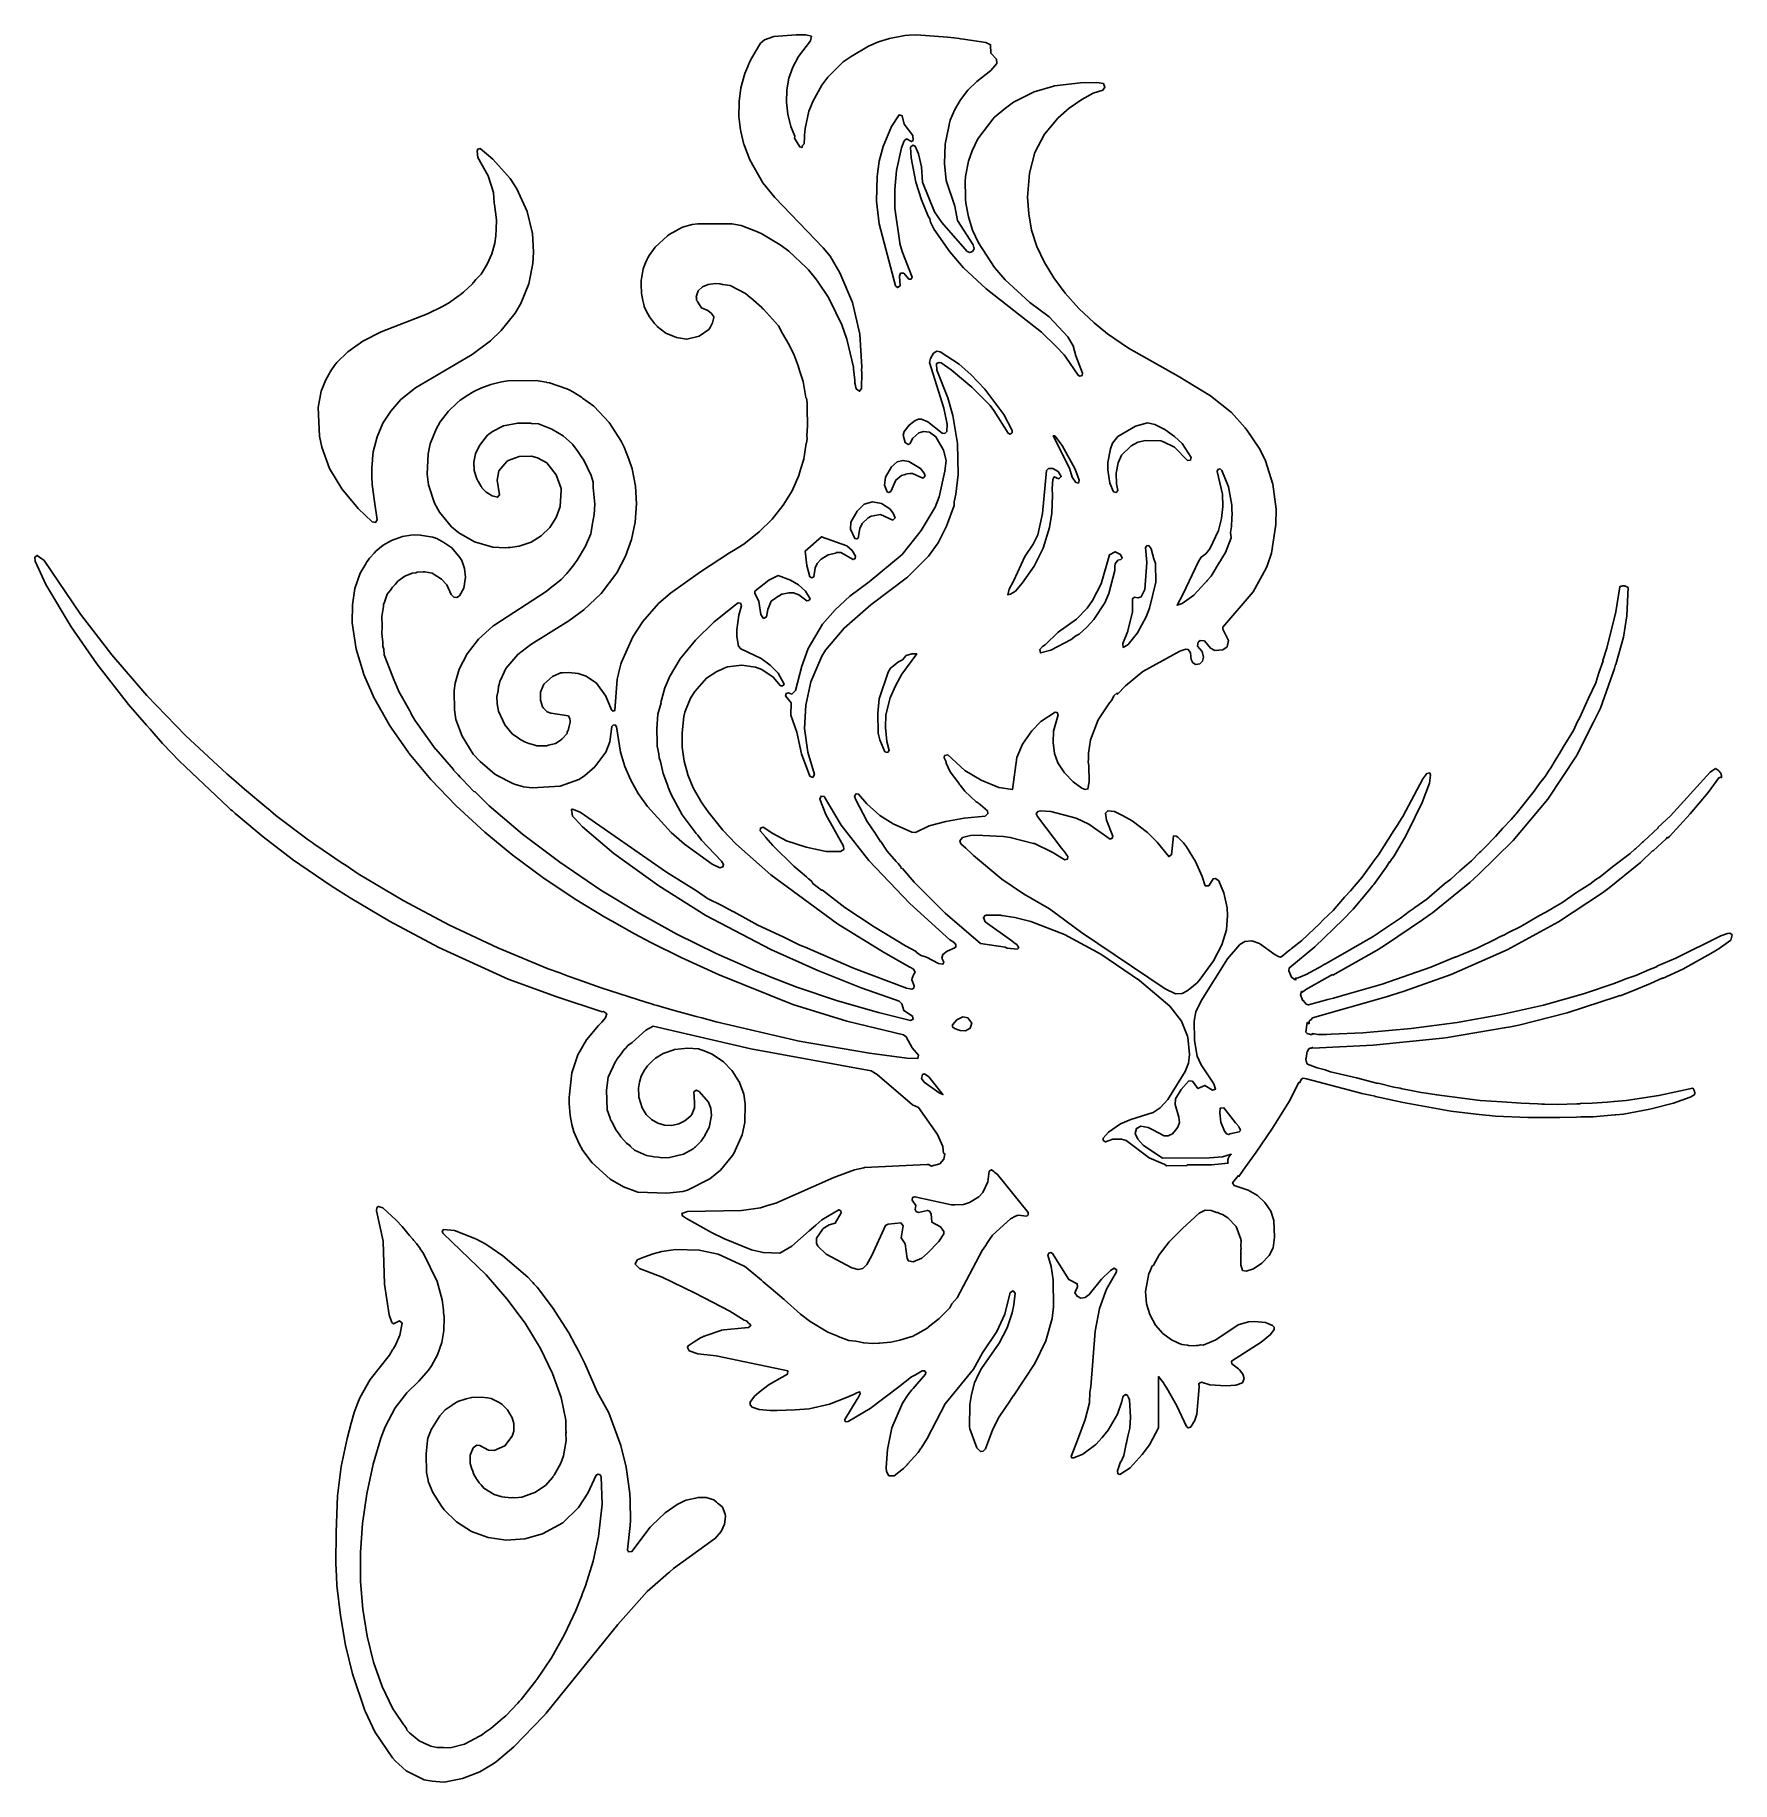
# Model space of a CAD drawing. Header units: millimetres. Extents: x 24 to 290, y 17 to 291.
import ezdxf

# ---------------------------------------------------------------- set-up
doc = ezdxf.new("R2010")
doc.units = ezdxf.units.MM
doc.layers.add('CUT', color=7, linetype='CONTINUOUS')

msp = doc.modelspace()

# ---------------------------------------------------------------- linework, layer by layer
at = {"layer": 'CUT'}
for points in [[(217.4251, 99.5783), (216.3029, 98.3876), (214.9709, 97.4857), (213.7958, 97.1417), (213.2481, 97.2636), (212.9798, 98.1286), (212.9734, 99.1872), (212.993, 100.5157), (213.0327, 100.6292), (213.006, 101.0797), (213.0068, 101.0866), (213.0045, 101.1048), (213.0023, 101.1427), (213.0135, 101.9044), (212.9558, 102.0699), (212.9553, 102.1383), (212.2676, 104.1316), (210.9642, 105.5264), (210.0807, 106.0482), (209.6512, 106.1935), (209.3549, 106.3255), (209.1694, 106.3565), (208.3393, 106.6373), (207.3937, 106.7127), (206.4479, 106.2399), (203.7999, 103.8505), (201.7522, 101.7447), (200.1396, 99.694), (199.2777, 98.0867), (199.019, 97.8786), (198.7623, 97.1254), (198.566, 96.7595), (198.0162, 93.9532), (198.1855, 92.03), (198.6913, 90.3092), (199.6008, 88.6794), (200.756, 87.3512), (202.0998, 86.3406), (203.0029, 85.9479), (203.3145, 85.799), (203.3754, 85.7859), (203.7288, 85.6322), (204.6325, 85.515), (204.7899, 85.4811), (204.8935, 85.4812), (205.5412, 85.3972), (205.9939, 85.482), (206.2777, 85.4822), (206.651, 85.5572), (207.0926, 85.5082), (209.0756, 86.3369), (212.5384, 88.7343), (214.172, 89.1699), (215.1324, 89.2393), (216.8677, 89.0811), (217.9689, 88.6001), (218.2087, 88.3367), (218.2264, 87.9802), (217.6433, 87.2097), (216.1808, 86.0171), (211.5229, 83.0342), (211.5637, 82.5946), (212.6209, 81.7882), (212.7007, 81.7135), (212.7093, 81.7055), (212.7623, 81.6559), (212.7854, 81.6343), (213.2883, 80.9835), (213.4875, 80.2673), (213.2245, 79.6273), (212.2159, 79.2402), (210.6111, 79.1127), (208.1335, 79.2916), (206.8254, 79.7141), (206.4896, 79.5699), (206.4838, 79.5048), (206.3813, 79.4759), (206.4366, 78.9745), (206.0559, 74.6976), (205.7707, 73.7335), (205.6989, 73.6102), (205.5231, 73.3083), (205.4969, 73.2634), (205.2625, 72.8609), (205.1051, 72.6491), (204.7192, 72.5456), (204.4447, 72.766), (202.9366, 75.9776), (201.3558, 78.7879), (200.926, 79.4058), (200.8476, 79.5888), (200.0485, 80.5951), (200.0485, 78.9081), (200.0511, 78.899), (200.0653, 72.5264), (198.6648, 69.9002), (197.5142, 68.3533), (195.5926, 66.2844), (193.9981, 65.2458), (193.6859, 65.3295), (193.6274, 65.8056), (194.0807, 67.1957), (194.1883, 67.2765), (194.6026, 68.194), (195.0057, 70.033), (195.0494, 70.167), (195.2703, 71.2404), (195.5497, 72.5151), (195.6681, 74.2317), (195.4906, 76.9547), (195.3339, 77.3202), (195.3326, 77.336), (195.3184, 77.3564), (195.2242, 77.5762), (195.1291, 77.6274), (195.0381, 77.7578), (194.9476, 77.7251), (194.8394, 77.7834), (194.7036, 77.6371), (194.5803, 77.5926), (194.5356, 77.4562), (194.4547, 77.369), (194.2862, 76.6951), (193.6268, 74.6834), (192.1502, 72.2028), (191.1979, 71.0038), (190.2023, 69.9513), (188.1633, 68.3957), (186.7804, 67.8422), (186.4536, 67.8614), (186.3426, 68.0555), (187.3229, 70.6284), (188.5649, 73.8766), (189.216, 76.4811), (189.3048, 78.1385), (189.2989, 78.1464), (189.4223, 78.9964), (190.1018, 87.742), (190.786, 91.2907), (191.8921, 94.2877), (193.4733, 97.0481), (193.4931, 97.3501), (193.102, 97.6113), (192.5255, 97.2514), (191.1103, 95.8952), (189.1717, 93.4556), (188.5339, 92.9838), (187.8581, 92.8832), (187.3009, 93.1951), (186.9399, 93.7508), (187.3338, 94.6784), (187.3128, 95.1588), (185.9831, 95.8151), (183.3968, 99.8824), (183.1445, 100.0409), (182.8239, 99.9511), (182.6899, 99.6463), (183.2078, 97.8835), (183.5343, 95.775), (183.5656, 91.5427), (183.35, 89.6809), (182.3738, 86.2202), (180.6599, 82.64), (177.2772, 77.5849), (177.2233, 77.5531), (176.7005, 76.723), (175.0469, 74.2519), (174.0734, 72.3338), (172.8966, 69.2722), (172.5562, 68.894), (172.1282, 68.8088), (171.53, 69.4247), (170.4604, 72.3863), (170.4195, 72.6899), (170.4231, 76.207), (170.6883, 77.7834), (171.2044, 79.6267), (171.4231, 80.1662), (171.4766, 80.2889), (171.4937, 80.3281), (171.5033, 80.35), (171.5102, 80.3659), (172.2985, 81.8489), (175.0746, 85.838), (176.3007, 88.2358), (177.1083, 90.5703), (177.3491, 91.8264), (177.5515, 93.6764), (177.2529, 94.0362), (176.7982, 93.7958), (175.9203, 90.3894), (174.667, 87.6692), (172.4298, 84.2939), (171.0366, 81.7755), (166.5944, 76.2951), (163.7335, 70.8652), (162.7839, 69.3576), (162.7022, 69.2345), (162.5983, 69.0777), (162.4282, 68.8212), (162.3358, 68.6818), (160.6779, 66.8277), (160.5873, 66.7331), (160.4939, 66.6357), (160.4402, 66.5797), (160.0193, 66.1404), (158.5529, 65.0148), (157.7584, 65.0233), (157.3768, 65.6759), (157.3079, 66.31), (157.5464, 69.1681), (158.2088, 72.529), (159.7157, 76.0715), (159.8981, 76.4352), (160.7603, 77.7609), (160.7875, 77.7952), (161.3429, 78.4951), (161.5452, 78.7454), (163.5043, 80.9628), (163.5508, 81.2547), (163.3459, 81.5138), (162.9817, 81.5054), (161.9221, 80.8548), (161.2923, 80.5307), (159.2792, 78.9659), (154.8033, 75.6038), (151.3466, 73.5243), (150.9078, 73.5144), (150.8046, 73.8437), (152.7617, 77.0452), (152.9301, 77.2506), (153.2261, 77.8722), (153.1669, 78.1977), (152.5749, 77.9906), (152.5036, 77.8921), (152.4259, 77.9044), (151.116, 77.3244), (148.4468, 76.2555), (145.2435, 75.5349), (143.0489, 75.3641), (140.1966, 75.2512), (139.1059, 75.2651), (137.3676, 75.4439), (136.2701, 75.816), (135.9829, 76.1691), (135.9765, 76.5962), (136.655, 77.5235), (137.3334, 78.0947), (137.3335, 78.0947), (137.3357, 78.0966), (137.3848, 78.1379), (138.9505, 79.3702), (141.8147, 80.9597), (141.8719, 81.5005), (130.6601, 83.823), (127.7446, 84.1518), (126.4145, 84.652), (126.1184, 85.1362), (126.2318, 85.4329), (127.174, 86.0533), (128.1946, 86.6663), (128.5633, 86.8382), (128.7235, 86.913), (128.803, 86.95), (129.0445, 87.0627), (131.344, 87.8427), (131.3981, 87.8555), (131.4588, 87.8699), (131.4886, 87.877), (131.5179, 87.8839), (131.8568, 87.9173), (135.1423, 88.2311), (135.1714, 88.2438), (135.695, 88.2954), (135.9513, 88.4995), (135.9539, 88.5862), (136.0894, 88.6455), (135.9594, 88.7701), (135.9611, 88.8269), (135.7799, 88.9421), (135.3791, 89.3262), (135.0189, 89.4256), (132.7674, 90.856), (127.3566, 93.6949), (122.1395, 96.1712), (118.5907, 97.563), (117.9184, 98.2261), (118.2606, 98.9022), (119.2888, 99.3347), (120.7441, 99.8783), (122.0901, 100.2179), (123.9077, 100.4956), (124.2464, 100.5428), (127.9503, 100.4547), (130.9691, 99.8035), (134.9284, 97.988), (135.0928, 97.8979), (136.2536, 96.9864), (137.7385, 95.7176), (138.0198, 95.4773), (139.2892, 94.3928), (141.3069, 92.6689), (143.8638, 90.4019), (145.3977, 89.2231), (148.1575, 87.5379), (149.7249, 86.9256), (149.7928, 86.8697), (151.4798, 86.2481), (152.5407, 86.125), (153.7919, 85.8684), (155.2314, 85.7782), (156.0886, 85.84), (156.1702, 85.8385), (156.2621, 85.8526), (158.0279, 85.98), (159.4659, 86.2793), (160.6401, 86.6948), (161.5724, 86.9584), (161.8619, 87.127), (162.0361, 87.1886), (163.7476, 88.1866), (163.8927, 88.3095), (163.9106, 88.3199), (165.3539, 89.5123), (165.6151, 89.7033), (165.7386, 89.83), (165.9528, 90.0069), (167.2846, 91.398), (167.6431, 92.0323), (168.459, 92.9753), (172.3936, 100.3742), (172.8939, 101.133), (172.9886, 101.2766), (173.1097, 101.4602), (173.5434, 102.1178), (174.0158, 102.7744), (176.8509, 105.3334), (177.6375, 105.7828), (178.0081, 105.9312), (179.3846, 105.7461), (179.6254, 105.9741), (179.5831, 106.3374), (174.8072, 112.2845), (174.3574, 112.6435), (174.2918, 112.7284), (174.2176, 112.755), (173.8324, 113.0624), (173.4836, 112.803), (173.2586, 111.1753), (172.485, 109.5064), (171.8426, 108.8053), (170.3765, 107.8956), (169.4526, 107.6185), (168.1084, 107.5345), (167.9393, 107.5317), (167.5451, 107.5616), (161.8202, 108.8146), (161.4452, 108.6899), (161.3724, 108.3014), (161.9544, 107.4545), (161.8538, 106.8326), (162.0035, 106.4863), (162.3751, 106.3247), (163.7832, 106.6692), (164.1217, 106.5734), (164.3825, 106.1474), (164.5036, 104.806), (165.8486, 104.1089), (166.374, 103.3398), (166.3592, 102.9852), (165.5591, 101.8097), (163.808, 99.9382), (162.926, 99.1523), (161.5721, 98.5964), (160.8109, 98.7378), (160.6071, 99.1358), (160.291, 101.4386), (159.652, 102.3871), (160.0013, 104.2661), (159.637, 104.7046), (157.6456, 104.4908), (157.2054, 104.276), (155.0671, 99.6133), (154.2764, 98.1608), (153.6487, 97.5625), (152.924, 97.4044), (151.9033, 97.646), (147.8823, 99.7993), (146.5966, 101.0835), (146.3879, 101.5248), (146.3682, 102.2959), (147.3071, 103.6977), (147.3136, 103.7062), (147.4218, 103.8403), (148.364, 104.4294), (149.3208, 104.682), (150.2453, 106.2645), (150.1998, 106.5981), (149.9113, 106.7716), (147.2331, 105.1758), (146.2581, 104.33), (145.9086, 104.0578), (145.2324, 103.4403), (142.5132, 101.0814), (140.6528, 99.9551), (138.0049, 100.0522), (136.1618, 100.4867), (131.9675, 102.2224), (129.9262, 103.2203), (125.9632, 105.3749), (125.3707, 105.8167), (125.2612, 106.1954), (126.1435, 106.4952), (134.6135, 106.6422), (137.5689, 107.0575), (138.7035, 107.4441), (139.9962, 107.8243), (149.0825, 111.8495), (152.3382, 113.063), (153.818, 113.3293), (153.9238, 113.4246), (163.7461, 113.8872), (163.9958, 113.8869), (164.3841, 113.5957), (165.716, 113.9805), (166.3671, 114.6908), (166.5447, 115.5195), (166.3141, 115.6637), (166.2664, 116.1164), (166.2217, 116.6757), (165.399, 118.5771), (162.4029, 122.836), (161.4609, 123.2369), (155.8948, 128.0072), (154.9556, 128.5833), (136.0516, 132.0355), (120.7333, 135.5705), (119.5723, 134.9659), (117.4473, 133.0433), (116.7806, 132.5544), (116.4598, 132.1498), (116.2013, 131.9158), (115.5566, 131.0104), (115.0999, 130.4342), (115.0186, 130.2547), (114.8508, 130.019), (113.6998, 127.561), (113.4211, 125.5276), (113.5425, 122.4597), (114.0088, 121.1722), (114.0728, 120.8915), (114.1941, 120.6606), (114.2047, 120.6313), (114.2412, 120.571), (114.9399, 119.2419), (115.4045, 118.6481), (115.6719, 118.2061), (116.577, 117.2222), (117.0805, 116.8805), (117.177, 116.6738), (117.8281, 116.1115), (119.7223, 115.2827), (120.6333, 115.1461), (120.8751, 115.0563), (121.5938, 115.002), (122.0901, 114.9276), (123.3035, 114.9572), (125.5233, 115.4899), (127.0031, 116.3482), (127.2443, 116.5583), (127.3434, 116.6109), (127.6907, 116.947), (127.9207, 117.1474), (127.9853, 117.2322), (128.285, 117.5222), (128.5291, 117.9459), (128.8678, 118.3904), (128.9542, 118.6756), (129.0954, 118.8781), (129.1744, 119.0658), (129.5255, 119.6752), (129.8991, 121.5621), (129.7812, 122.6589), (129.4097, 123.6705), (127.9534, 125.3086), (127.4846, 125.5432), (127.1121, 125.2706), (127.2607, 123.6728), (127.2388, 122.765), (126.8024, 121.7096), (126.6762, 121.5318), (125.7283, 120.715), (124.7537, 120.2318), (123.6764, 120.0171), (122.5278, 120.0556), (121.4768, 120.3581), (120.4783, 120.9212), (119.641, 121.7312), (119.0438, 122.744), (118.4997, 124.4275), (118.4969, 124.5066), (118.4961, 124.5279), (118.4851, 124.8423), (118.4582, 125.6067), (118.4533, 125.8745), (118.6122, 126.7744), (118.8744, 127.7555), (119.4591, 128.7765), (119.6981, 129.1196), (119.6997, 129.1218), (119.7123, 129.1399), (119.8714, 129.3683), (120.6671, 130.1674), (121.136, 130.5401), (122.2986, 131.2806), (122.3262, 131.2944), (122.3566, 131.3096), (122.4267, 131.3446), (122.4604, 131.3615), (123.9862, 131.8896), (124.003, 131.8943), (124.026, 131.9007), (124.0277, 131.9012), (124.1614, 131.9386), (126.1551, 132.1556), (127.8562, 132.003), (128.3016, 131.8659), (128.4377, 131.824), (128.5701, 131.7833), (128.7367, 131.732), (130.0159, 131.1919), (131.7845, 130.0045), (133.0884, 128.639), (133.2696, 128.4239), (134.2133, 126.9112), (134.2134, 126.9108), (134.2149, 126.9079), (134.2277, 126.8829), (134.2884, 126.7635), (134.9665, 124.8928), (135.1868, 123.3886), (135.1347, 120.4413), (134.721, 118.5363), (133.4139, 115.6053), (133.387, 115.5642), (133.3638, 115.5287), (133.2992, 115.4297), (133.1953, 115.2705), (131.3287, 113.0075), (129.6165, 111.6044), (126.1222, 109.861), (125.3942, 109.6331), (122.8991, 109.3906), (118.3672, 109.5395), (116.0901, 110.3535), (114.0221, 111.5797), (111.1829, 114.145), (109.7012, 116.0706), (109.1495, 117.1064), (108.3106, 119.022), (107.9976, 120.1321), (107.7134, 121.5789), (107.547, 123.4363), (107.5398, 124.3665), (108.0015, 128.2774), (108.927, 131.0636), (110.2809, 133.4257), (112.168, 135.6976), (112.7078, 136.2374), (113.2406, 136.9181), (113.2522, 136.988), (113.3961, 137.1534), (113.3874, 137.27), (113.4773, 137.5397), (113.3616, 137.6168), (113.3591, 137.6506), (113.2645, 137.6816), (112.9446, 137.8948), (112.7659, 137.8448), (105.6191, 140.1848), (97.9871, 142.9655), (87.0965, 147.9504), (79.3647, 152.0682), (73.1711, 155.7089), (70.226, 157.6136), (64.1504, 161.7468), (64.0718, 161.8064), (59.5154, 165.3108), (55.7157, 168.465), (55.1488, 168.9706), (54.7158, 169.3567), (54.486, 169.5616), (54.0374, 169.9616), (46.386, 177.1645), (43.7592, 179.9647), (42.1207, 181.8345), (41.8102, 182.1888), (41.2322, 182.8482), (38.4267, 186.0496), (33.436, 192.4574), (29.4244, 198.2757), (25.4123, 204.927), (23.7395, 208.5708), (23.7179, 209.17), (24.0735, 209.4613), (25.1512, 208.6705), (30.858, 200.2406), (35.7777, 193.8388), (41.3045, 187.4557), (47.3641, 181.19), (53.824, 175.1726), (55.2917, 173.9301), (56.5871, 172.7658), (60.106, 169.8543), (60.5631, 169.4674), (60.6949, 169.3672), (61.5402, 168.6677), (66.5781, 164.845), (67.2098, 164.4107), (67.4785, 164.2063), (68.9311, 163.2275), (71.7791, 161.2698), (72.5694, 160.7759), (74.4537, 159.5062), (81.5056, 155.2985), (88.778, 151.4264), (96.374, 147.8801), (104.2814, 144.605), (106.1013, 143.9444), (107.4317, 143.4161), (108.922, 142.9205), (112.6054, 141.5834), (119.5754, 139.3775), (120.4871, 139.0742), (120.9207, 138.9517), (121.3728, 138.8086), (123.3003, 138.279), (127.507, 137.0897), (128.3665, 136.8869), (130.6429, 136.2614), (143.6733, 133.2475), (154.6795, 131.3539), (160.5789, 130.5573), (162.2783, 130.509), (162.3829, 131.0452), (161.4161, 132.2032), (160.4582, 133.9143), (160.0576, 134.2446), (151.1545, 136.3913), (142.6813, 138.9985), (131.1006, 143.6483), (125.1444, 146.3445), (120.3824, 148.7374), (117.8227, 150.0982), (114.2898, 152.0441), (113.9062, 152.2676), (113.8538, 152.2982), (113.8445, 152.3036), (113.1431, 152.7122), (108.4891, 155.5305), (103.4344, 158.9201), (98.7571, 162.3695), (98.6954, 162.4191), (98.6807, 162.4308), (98.6557, 162.4509), (98.5572, 162.5299), (94.3172, 166.0243), (89.8398, 170.1451), (85.8646, 174.2971), (82.469, 178.3898), (82.4252, 178.4447), (82.4136, 178.4591), (82.394, 178.4837), (82.3469, 178.5426), (79.6687, 182.3685), (79.3849, 182.8036), (77.305, 186.4146), (77.1213, 186.7747), (77.054, 186.9067), (76.9639, 187.0834), (76.9626, 187.0859), (75.3532, 190.7552), (75.3, 190.9064), (75.2753, 190.9766), (74.1466, 194.7327), (73.5202, 198.8703), (73.5413, 201.7235), (73.94, 204.2727), (74.7813, 206.6764), (75.6259, 208.1484), (75.701, 208.2565), (75.8296, 208.4416), (76.0407, 208.7453), (76.2358, 209.026), (76.2736, 209.0803), (76.9454, 209.8338), (77.2115, 210.109), (77.7715, 210.6214), (78.386, 211.0514), (79.6717, 211.8171), (81.3942, 212.42), (82.7396, 212.637), (83.3433, 212.7086), (84.2023, 212.6532), (86.159, 212.3057), (86.3138, 212.2644), (86.4695, 212.2229), (86.6068, 212.1862), (86.7799, 212.1401), (87.8866, 211.4899), (89.136, 210.6555), (90.4034, 209.1348), (90.6978, 208.6646), (90.7009, 208.6564), (91.1574, 207.4073), (91.3107, 206.064), (91.0419, 204.3297), (90.3774, 203.1433), (89.9325, 202.8628), (89.4574, 202.9317), (89.0538, 203.3222), (88.3381, 204.8505), (87.5394, 205.7367), (86.0805, 206.6577), (84.9148, 206.8814), (84.7866, 206.8701), (84.6298, 206.9066), (83.733, 206.8285), (83.5069, 206.7569), (82.9093, 206.704), (81.7465, 206.188), (80.6863, 205.4059), (80.3138, 204.9606), (80.1896, 204.8515), (80.1063, 204.7185), (79.8563, 204.484), (79.5317, 204.0256), (78.9927, 203.3813), (78.505, 201.975), (78.4844, 201.9301), (78.4805, 201.9046), (78.4294, 201.7572), (78.4122, 201.456), (78.1707, 199.872), (78.2301, 198.284), (78.1707, 197.2475), (78.2279, 196.7361), (78.2278, 196.7233), (78.2309, 196.7096), (78.3184, 195.9272), (78.3442, 195.2386), (78.451, 194.742), (78.551, 193.8483), (79.8625, 190.5124), (80.1031, 189.8424), (80.2034, 189.6451), (80.8044, 188.1164), (82.5384, 185.0509), (82.6925, 184.7477), (82.7865, 184.6122), (83.3592, 183.5999), (85.2942, 180.9032), (85.4194, 180.6625), (86.6033, 179.0642), (86.6488, 179.0339), (89.3906, 175.8767), (89.415, 175.779), (90.1403, 175.0134), (90.4455, 174.6619), (90.8385, 174.2764), (92.6115, 172.4049), (92.7994, 172.3527), (95.0223, 170.1719), (100.2401, 165.7246), (106.0896, 161.3234), (112.5338, 156.949), (118.4429, 153.3744), (124.4746, 150.0338), (130.6366, 146.997), (131.5577, 146.5885), (132.0546, 146.3471), (133.6208, 145.6737), (136.9021, 144.2186), (138.0273, 143.7789), (138.3806, 143.6271), (139.1255, 143.3499), (143.2732, 141.7294), (149.6698, 139.5776), (156.1133, 137.7151), (161.1441, 136.4936), (161.5352, 136.6838), (161.4535, 137.1735), (160.0999, 138.0398), (159.7721, 139.0852), (159.3451, 139.4952), (158.6392, 139.7453), (158.6383, 139.7459), (158.637, 139.7461), (153.3864, 141.6064), (146.5673, 144.3047), (139.2204, 147.6229), (129.0232, 152.9297), (121.6501, 157.6082), (114.598, 162.7044), (109.6625, 166.8685), (108.521, 168.0988), (108.1032, 168.5691), (107.9134, 169.5934), (108.1129, 169.6411), (109.2993, 169.1584), (122.8576, 159.7343), (127.5355, 156.8079), (127.5359, 156.8073), (129.2821, 155.6234), (131.5315, 154.5283), (131.5502, 154.5272), (133.2737, 153.5851), (133.3128, 153.5617), (133.3962, 153.5181), (137.1666, 151.457), (141.1564, 149.5814), (143.7894, 148.3234), (144.1749, 148.1624), (144.5789, 147.9724), (152.1839, 144.6878), (160.5044, 141.5697), (161.3504, 141.4159), (161.646, 141.5557), (161.7227, 141.9081), (161.3339, 142.8545), (161.3722, 143.1187), (161.6351, 143.7406), (161.8505, 144.0365), (161.6022, 144.5237), (161.2439, 144.7256), (161.1541, 144.8362), (161.0487, 144.8356), (156.8738, 147.1879), (149.6835, 151.6264), (139.206, 159.314), (133.7304, 164.1976), (131.7072, 166.3583), (129.3736, 169.2063), (128.2677, 170.7988), (128.257, 170.815), (128.2524, 170.8221), (128.249, 170.8272), (128.2169, 170.8761), (127.0421, 173.0152), (126.2026, 175.0417), (126.1857, 175.0917), (125.6198, 177.1928), (125.3172, 179.3791), (125.2841, 181.6264), (125.5574, 184.2094), (125.7318, 184.8684), (126.6184, 187.085), (127.2695, 188.1209), (129.1341, 190.2223), (130.7214, 191.2382), (131.113, 191.407), (131.4621, 191.5574), (131.9072, 191.7493), (132.3907, 191.9577), (134.6513, 192.237), (136.8319, 191.9392), (137.8141, 191.546), (139.5556, 190.364), (140.7214, 189.016), (141.0875, 188.9879), (141.3058, 189.2395), (140.3449, 190.9655), (139.134, 192.2357), (137.7075, 193.2786), (134.4969, 194.8112), (134.1578, 195.216), (133.8696, 196.7584), (133.8967, 197.8005), (134.1948, 200.0793), (134.6118, 201.5704), (134.4329, 201.9607), (134.1049, 202), (133.6634, 201.711), (130.3325, 199.0274), (127.3741, 196.1572), (125.0046, 193.2533), (123.2954, 190.3857), (122.6665, 188.8906), (122.6558, 188.8503), (122.5636, 188.6832), (121.9717, 186.4043), (121.9891, 186.3519), (121.5042, 184.5346), (121.3248, 182.2753), (121.3269, 182.193), (121.3205, 182.1127), (121.3295, 182.0857), (121.3749, 180.2515), (121.3501, 180.2185), (121.3501, 179.5378), (121.6119, 178.3433), (121.7012, 177.7049), (121.8801, 177.1198), (122.2972, 175.2166), (123.0524, 173.2847), (123.1212, 173.0598), (123.2064, 172.8909), (123.2288, 172.8334), (123.5699, 171.961), (125.3161, 168.7349), (127.5063, 165.8344), (127.7504, 165.5643), (128.3532, 164.7794), (131.474, 161.5043), (131.7956, 160.9338), (131.7026, 160.5669), (131.2176, 160.4511), (129.9946, 161.013), (125.6612, 164.1296), (123.5632, 165.9591), (119.8723, 170.0406), (118.4099, 172.1037), (117.2361, 174.1871), (116.3077, 176.3378), (115.6079, 178.5891), (115.0037, 182.572), (114.7756, 182.857), (114.4447, 182.8468), (114.2514, 182.6222), (113.9517, 180.2189), (113.317, 178.6011), (111.5678, 176.2674), (109.9791, 174.8548), (109.0644, 174.2851), (106.1318, 173.2323), (101.7394, 172.9943), (100.3809, 173.1501), (98.9717, 173.5664), (98.7112, 173.6529), (96.173, 174.9659), (96.1244, 174.9942), (96.0881, 175.0153), (95.9981, 175.0676), (95.8778, 175.1375), (93.5719, 177.0977), (92.5196, 178.2969), (90.7643, 181.0769), (89.7683, 183.7207), (89.55, 185.2425), (89.55, 185.2426), (89.55, 185.2457), (89.5067, 188.1612), (89.5156, 188.2896), (89.6922, 189.4411), (90.2995, 191.6014), (91.5767, 194.0346), (93.3276, 196.3215), (95.5633, 198.3604), (95.7309, 198.4857), (103.9368, 203.7957), (105.1238, 204.7326), (105.1899, 204.7811), (105.2137, 204.8036), (106.3008, 205.6617), (107.2177, 206.6337), (107.433, 206.9114), (107.5044, 206.9792), (108.4623, 208.2077), (108.5285, 208.3242), (108.8281, 208.7105), (110.129, 210.8987), (110.943, 212.8286), (111.1749, 214.1406), (111.1936, 214.1921), (111.4946, 215.8701), (111.6085, 217.5073), (111.3191, 220.1176), (111.3196, 220.9514), (110.9995, 222.0299), (109.8527, 224.4367), (109.333, 225.1664), (109.102, 225.5568), (108.8053, 225.9073), (108.0692, 226.9408), (106.6206, 228.2205), (104.8218, 229.2842), (102.7743, 230.1279), (101.6388, 230.1654), (101.478, 230.1977), (100.5718, 230.2007), (99.4888, 230.2365), (97.2674, 229.8002), (95.5102, 228.9249), (94.7607, 228.3263), (93.4929, 226.7083), (92.8803, 225.4007), (92.586, 224.0918), (92.6666, 222.8138), (93.0596, 221.4762), (93.3017, 221.0509), (93.3061, 221.0357), (93.3289, 221.0031), (93.7312, 220.2963), (93.8573, 220.1613), (93.8545, 220.0856), (94.5353, 219.3753), (94.8033, 219.2498), (95.4873, 218.8091), (96.3251, 218.6033), (96.6473, 218.9843), (96.2799, 221.2764), (96.5127, 222.7437), (97.7866, 224.199), (97.9765, 224.3476), (99.7325, 225.0011), (101.6406, 225.0219), (102.5901, 224.7724), (104.0512, 223.9759), (105.5307, 222.1229), (106.308, 219.9815), (106.3179, 219.8535), (106.3218, 219.8033), (106.3263, 219.7448), (106.3309, 219.6852), (106.163, 217.1661), (105.5259, 215.4059), (104.523, 213.8265), (103.1874, 212.5507), (101.5804, 211.5505), (99.7336, 210.9142), (98.3068, 210.7196), (98.159, 210.7059), (98.0622, 210.6969), (97.971, 210.6885), (97.5735, 210.6516), (95.6014, 210.7624), (92.7136, 211.5869), (90.2281, 213.0073), (89.0715, 213.978), (87.213, 216.2496), (86.434, 217.6504), (85.4859, 220.5537), (85.2983, 222.1923), (85.4168, 225.3919), (85.7445, 226.9836), (86.6928, 229.3011), (87.3136, 230.415), (88.6159, 232.102), (89.9088, 233.3453), (90.4704, 233.8065), (91.6396, 234.6387), (92.3488, 235.0556), (92.5773, 235.1733), (93.6866, 235.7126), (95.2898, 236.3114), (96.7554, 236.6646), (97.5545, 236.8089), (97.9389, 236.8671), (102.3981, 236.8957), (103.9716, 236.6365), (103.9921, 236.6327), (103.9978, 236.6317), (104.0832, 236.616), (104.4935, 236.5406), (107.1807, 235.6264), (107.5608, 235.4506), (108.1437, 235.1535), (109.4782, 234.2917), (109.6752, 234.1645), (111.4407, 232.8667), (113.8297, 230.3239), (115.7416, 227.3908), (116.1889, 226.457), (116.9183, 224.5917), (117.4447, 223.0715), (117.9724, 220.3449), (118.1549, 217.5375), (117.9411, 214.6701), (117.3405, 211.9525), (116.4023, 209.3432), (115.0317, 206.7532), (112.5769, 203.4706), (109.8879, 200.928), (107.5198, 199.2187), (101.5559, 195.499), (99.486, 193.9294), (97.6266, 191.7287), (97.0905, 190.5547), (97.065, 190.5138), (97.0384, 190.4405), (96.682, 189.6601), (96.5973, 189.227), (96.4743, 188.8887), (96.4034, 188.2361), (96.2295, 187.3475), (96.2818, 186.1866), (96.4965, 185.0067), (97.454, 182.8816), (98.6264, 181.4575), (99.6374, 180.795), (100.0036, 180.518), (100.2176, 180.4148), (100.4452, 180.2657), (100.7244, 180.1704), (101.217, 179.933), (102.0128, 179.7311), (102.4783, 179.5724), (103.3415, 179.587), (103.4503, 179.5722), (103.4793, 179.582), (103.6511, 179.5674), (103.7846, 179.5945), (104.0273, 179.5986), (104.3098, 179.7014), (105.3974, 179.9225), (106.1669, 180.3961), (106.4085, 180.6511), (106.4261, 180.6601), (106.4582, 180.7036), (107.2324, 181.5208), (107.2567, 181.7642), (107.4292, 181.984), (107.5977, 182.8868), (107.7034, 183.2725), (107.6972, 183.4202), (107.7015, 183.4434), (107.6953, 183.4638), (107.6772, 183.8929), (107.4925, 184.1363), (107.452, 184.2707), (104.6991, 184.6902), (104.1084, 184.941), (103.5511, 185.5061), (103.4758, 185.6016), (103.4691, 185.6101), (103.4314, 185.6579), (103.3926, 185.707), (103.0587, 186.7626), (103.0565, 188.0055), (103.5664, 189.2854), (104.9534, 190.4591), (105.9721, 190.9311), (106.2295, 191.019), (106.4998, 191.0436), (107.4987, 191.1102), (108.9786, 190.9326), (110.2408, 190.5119), (111.8382, 189.4033), (113.3417, 187.3816), (114.187, 185.209), (114.4734, 185.0444), (114.7554, 185.1333), (115.1032, 190.0615), (115.2914, 190.9013), (115.3036, 190.9487), (115.5698, 191.9841), (115.6714, 192.3789), (115.7621, 192.7317), (117.536, 196.6908), (119.1166, 199.0843), (121.5779, 201.9044), (123.4471, 203.5334), (128.1555, 206.9092), (132.7462, 209.8667), (133.3442, 210.2424), (134.9943, 211.2361), (137.3917, 213.1599), (139.4339, 215.1725), (141.1505, 217.3331), (142.5416, 219.6121), (143.6071, 222.0094), (143.7746, 222.5699), (143.789, 222.6007), (143.9372, 223.1141), (144.3766, 224.5844), (144.3969, 224.7075), (144.4633, 224.9376), (144.5576, 225.6806), (144.7866, 227.0675), (144.7917, 227.0932), (144.7925, 227.1028), (144.9093, 227.8104), (144.8767, 228.2344), (144.9947, 229.8188), (144.9044, 232.5975), (144.9389, 233.3747), (144.8205, 234.1442), (144.6935, 234.2331), (144.293, 236.7774), (143.6938, 238.4684), (143.5011, 239.2122), (142.8562, 240.9164), (142.1101, 242.527), (141.0416, 244.2789), (140.399, 245.4879), (138.0457, 248.1105), (137.9035, 248.2361), (137.792, 248.3617), (136.0724, 249.8811), (135.9489, 249.9616), (135.2392, 250.5881), (132.8501, 251.8134), (131.6391, 251.9962), (131.2842, 252.0726), (131.1492, 252.0701), (130.5327, 252.1632), (129.4047, 251.9886), (128.509, 251.606), (127.8256, 250.9926), (127.706, 250.662), (127.6788, 250.6254), (127.6509, 250.5098), (127.4908, 250.0674), (127.5435, 249.9299), (127.5655, 249.5346), (127.6827, 249.3498), (127.7059, 249.2498), (127.8982, 249.0053), (127.9067, 248.983), (127.9236, 248.97), (128.335, 248.3212), (129.3141, 247.8928), (129.881, 247.4537), (130.2776, 246.9131), (130.2727, 246.822), (130.0852, 245.963), (129.688, 245.2365), (129.4781, 244.9245), (127.9935, 243.876), (126.0358, 243.409), (125.987, 243.4145), (124.4096, 243.657), (122.7519, 244.3531), (121.3811, 245.4033), (121.3751, 245.4103), (121.3584, 245.43), (121.2018, 245.6151), (120.9828, 245.8739), (120.1554, 246.9108), (119.9018, 247.3757), (119.3588, 248.4659), (119.3495, 248.5032), (119.3345, 248.5635), (119.3159, 248.6378), (119.1006, 249.4985), (118.8945, 250.5908), (118.8714, 252.03), (118.8832, 252.44), (118.8852, 252.51), (118.8903, 252.687), (118.8951, 252.8519), (119.1872, 254.4522), (119.5365, 255.3777), (119.802, 255.9637), (119.9018, 256.1568), (120.1366, 256.5462), (121.0816, 257.8499), (122.9917, 259.626), (123.2693, 259.845), (125.3636, 261.0054), (126.8692, 261.4264), (127.7466, 261.5202), (133.0984, 261.4907), (134.5546, 261.2182), (137.1224, 260.2527), (137.7781, 259.9364), (140.4385, 258.3886), (140.8631, 258.0949), (142.0641, 257.2048), (144.8346, 254.6105), (145.1016, 254.3049), (146.4174, 252.6531), (146.4771, 252.5782), (146.5277, 252.5147), (146.5456, 252.4921), (148.2408, 249.957), (148.3313, 249.8082), (148.338, 249.7971), (148.3386, 249.7962), (148.4314, 249.6435), (150.3373, 245.6295), (151.1211, 243.3993), (152.1682, 239.0364), (152.2113, 238.7432), (152.4078, 236.9891), (152.3974, 236.512), (152.5059, 236.114), (152.5469, 235.7481), (152.6206, 235.6933), (152.6637, 235.5353), (153.1373, 235.2393), (153.4628, 235.6832), (153.522, 238.199), (153.4602, 238.5522), (153.4895, 239.0135), (153.1633, 244.1932), (152.014, 249.1608), (150.0573, 253.8041), (148.513, 256.4333), (147.4185, 257.7389), (139.8449, 265.6382), (137.9363, 267.9337), (135.907, 271.5397), (135.0572, 273.7685), (135.0139, 273.9086), (135.0009, 273.9507), (134.9998, 273.9541), (134.999, 273.9569), (134.4866, 276.0064), (134.4466, 276.3052), (134.443, 276.3315), (134.4092, 276.5839), (134.3961, 276.6822), (134.1956, 278.3543), (134.2207, 280.5079), (134.2286, 280.681), (134.5182, 282.8746), (135.1446, 285.0972), (135.5947, 286.1811), (135.7765, 286.6119), (135.824, 286.7245), (135.8738, 286.8425), (136.065, 287.2955), (137.6038, 289.8468), (138.1976, 290.3645), (139.6603, 290.8844), (143.1973, 291.1505), (144.7299, 291.1488), (145.5737, 290.9377), (145.4439, 290.2112), (143.5488, 287.7486), (142.6761, 286.0913), (142.065, 284.345), (141.716, 282.5122), (141.6573, 280.6168), (141.8575, 278.7237), (142.3495, 276.7974), (142.9976, 275.2674), (142.9263, 274.9584), (143.7846, 273.5674), (144.1102, 273.5082), (144.179, 273.8228), (144.4334, 274.0436), (144.4914, 275.1129), (144.5074, 275.3239), (144.5246, 275.4024), (144.5161, 275.4383), (144.5951, 276.4819), (145.1906, 279.1862), (145.4781, 279.9337), (145.802, 280.7208), (147.2103, 283.2558), (148.1654, 284.5195), (150.5598, 286.914), (151.8143, 287.7674), (154.5243, 289.3792), (156.0882, 290.0571), (156.1031, 290.0625), (157.8319, 290.5785), (160.2282, 291.0577), (160.916, 291.0941), (162.0593, 291.1434), (166.9396, 290.7999), (167.9689, 290.6748), (168.7657, 290.578), (168.9736, 290.5527), (169.4515, 290.4946), (172.939, 289.9645), (173.7007, 289.616), (173.733, 288.2783), (174.6261, 287.3494), (174.6665, 286.6503), (173.7396, 285.5856), (171.5257, 283.8424), (170.1544, 282.4743), (168.9862, 280.9485), (168.0785, 279.4451), (167.3748, 277.7842), (167.2268, 277.0837), (167.1979, 277.0224), (167.16, 276.7674), (166.5753, 273.9997), (166.4883, 270.9596), (166.7537, 268.3028), (168.0814, 264.2601), (168.4993, 262.007), (170.9902, 258.19), (171.1039, 257.5656), (170.8659, 257.1749), (170.4276, 256.9911), (170.0369, 257.1711), (166.0363, 261.7036), (164.8794, 263.4064), (163.0015, 268.0541), (162.8405, 270.4283), (162.414, 272.5082), (161.8462, 273.7167), (161.4785, 273.8776), (161.1442, 273.5543), (161.2183, 271.8827), (161.9803, 268.0644), (162.8672, 265.2563), (163.9278, 262.6973), (164.1742, 262.2813), (164.2657, 261.7582), (164.8577, 260.6039), (167.3142, 257.1115), (169.4452, 254.5957), (172.9969, 251.3104), (181.6984, 244.5031), (184.0208, 242.2691), (185.2443, 240.9358), (185.5202, 240.5717), (187.4341, 237.7402), (187.7194, 237.5752), (188.0544, 237.7161), (188.1273, 238.0721), (187.0622, 240.771), (186.6703, 242.3706), (185.8353, 243.7766), (182.8822, 246.9315), (179.8402, 249.1725), (175.9929, 252.6943), (174.3316, 254.6274), (171.786, 258.5048), (170.886, 260.5086), (170.2137, 262.5888), (169.8038, 264.7262), (169.7627, 265.2992), (169.7425, 266.613), (169.7321, 267.2874), (169.7255, 267.7207), (169.7199, 268.0861), (169.7673, 268.9387), (170.2445, 271.3487), (170.8006, 272.9589), (171.7058, 274.8205), (174.0562, 277.9087), (174.3253, 278.2256), (176.0666, 279.6655), (177.2884, 280.5819), (180.5441, 282.2097), (183.4416, 283.0743), (183.7126, 283.1514), (187.8246, 283.6329), (190.3642, 283.6921), (191.4032, 283.5252), (191.6437, 282.9568), (191.3326, 282.463), (189.8253, 282.0258), (188.0076, 281.0325), (186.0412, 279.6549), (184.2891, 278.1387), (182.1536, 275.5708), (180.6616, 272.715), (179.8081, 269.4677), (179.5125, 265.675), (179.6856, 263.0787), (180.1514, 260.5026), (180.9687, 257.9523), (182.1414, 255.4527), (183.6091, 253.0123), (185.4016, 250.5997), (187.5434, 248.2198), (189.9838, 245.9564), (192.046, 244.2486), (195.3556, 241.9936), (203.147, 237.6085), (208.2273, 234.5173), (211.4922, 231.8755), (213.6654, 229.5038), (213.7787, 229.3552), (213.8032, 229.323), (213.8209, 229.2998), (213.9827, 229.0875), (215.8691, 226.2779), (216.117, 225.8497), (216.8526, 224.322), (218.015, 220.6442), (218.5179, 216.7102), (218.49, 214.3205), (217.7943, 209.7962), (217.1304, 207.8422), (216.888, 207.3346), (214.9139, 203.7381), (210.1717, 198.2201), (210.1528, 197.9162), (211.0267, 196.0949), (210.8351, 195.1199), (210.1348, 194.6369), (208.9232, 194.5504), (208.2048, 194.9121), (207.2556, 196.0501), (206.5818, 196.1254), (206.2623, 195.8365), (206.1707, 195.2201), (206.8872, 194.3851), (207.1247, 193.5173), (206.9587, 192.8893), (206.5428, 192.4259), (205.9293, 192.3252), (205.4533, 192.6319), (205.1743, 193.1553), (205.0634, 194.1581), (204.7344, 194.6796), (204.3468, 194.7654), (203.402, 194.4453), (197.6123, 191.2558), (194.8987, 189.008), (193.6336, 187.6835), (193.5667, 187.8841), (193.034, 187.4402), (192.7352, 186.743), (192.3606, 186.3508), (190.6109, 183.6633), (189.3858, 180.5301), (189.0698, 178.4127), (189.0892, 177.4191), (189.0409, 177.0921), (189.1075, 176.4833), (189.1576, 173.9139), (188.9755, 172.8218), (188.548, 172.729), (188.0016, 172.9261), (186.6905, 173.9258), (185.2814, 175.3681), (184.254, 176.9199), (183.7392, 178.3879), (183.5318, 180.079), (183.5952, 181.8938), (184.2997, 184.4518), (184.1589, 184.7883), (183.8383, 184.8696), (181.5894, 183.4238), (180.2, 181.9462), (178.7055, 179.8331), (177.8123, 177.773), (177.149, 172.7397), (174.9871, 173.0304), (172.2501, 174.2013), (169.6709, 175.7028), (167.0206, 178.1625), (166.4757, 178.0456), (166.4373, 177.7101), (166.7121, 177.0881), (166.7223, 176.8741), (167.3734, 175.483), (168.7046, 173.7197), (168.8357, 173.5176), (168.9534, 173.3901), (169.6524, 172.4641), (171.4282, 170.8067), (171.7312, 170.64), (171.9346, 170.4663), (172.0544, 170.3513), (172.1016, 170.3237), (173.2213, 169.3675), (173.2808, 168.9555), (172.8622, 168.5524), (169.5428, 168.2322), (166.6556, 167.7027), (164.0818, 167.0213), (161.9446, 165.9939), (161.3472, 166.0156), (158.435, 167.3314), (156.3118, 168.6454), (154.2703, 170.4725), (152.9903, 171.9998), (152.5969, 172.0711), (152.348, 171.7584), (152.4982, 171.2238), (154.3184, 167.6975), (155.6709, 165.7304), (156.3562, 164.5971), (156.4709, 164.5669), (157.4987, 163.0721), (158.9003, 161.4433), (158.8972, 161.4067), (159.1877, 161.1093), (159.6372, 160.5868), (159.6486, 160.3589), (159.8802, 160.3045), (161.7015, 158.1879), (166.5933, 153.3256), (172.1126, 148.5724), (176.0129, 147.969), (176.2821, 147.8394), (177.9099, 147.6914), (178.1171, 147.869), (177.8212, 148.4018), (177.4151, 148.6454), (177.0599, 148.9552), (172.878, 151.9837), (172.58, 152.6545), (172.9112, 153.0026), (175.1186, 153.0177), (175.2378, 153.0001), (175.3932, 152.9771), (175.5068, 152.9603), (176.1394, 152.8667), (177.5268, 152.6575), (179.9977, 152.031), (185.297, 149.9882), (191.0016, 146.8999), (197.0733, 142.7337), (201.8406, 138.7071), (203.6467, 136.3676), (204.6047, 134.0166), (204.6068, 134.0069), (204.6079, 134.0015), (204.6222, 133.9362), (204.6447, 133.8329), (204.9329, 131.1189), (204.7421, 129.7954), (204.2252, 128.4955), (201.5211, 124.0691), (200.3411, 122.7666), (199.2309, 122.0403), (195.6948, 120.9207), (194.1212, 120.237), (192.2117, 118.929), (191.3841, 118.0223), (191.349, 117.6541), (191.7526, 117.4188), (192.8984, 117.8307), (193.6706, 117.831), (193.9816, 117.8312), (193.9934, 117.8312), (194.2483, 117.8313), (194.9875, 117.6448), (198.5806, 114.9351), (200.7758, 113.9743), (201.0027, 113.9512), (201.2916, 113.6845), (204.5472, 113.7437), (204.5783, 113.8163), (208.3832, 113.8355), (210.9923, 114.0843), (210.9738, 114.1441), (210.9502, 114.2589), (210.938, 114.3754), (210.9371, 114.4925), (210.9477, 114.6092), (210.9696, 114.7243), (211.0026, 114.8367), (211.0465, 114.9453), (211.1007, 115.0492), (211.1648, 115.1473), (211.2381, 115.2386), (211.32, 115.3224), (211.481, 115.4717), (210.0923, 115.1027), (208.0679, 114.925), (200.6902, 114.87), (197.6432, 116.9179), (196.7997, 117.8255), (196.406, 118.743), (196.6299, 119.5279), (197.2834, 119.9061), (198.4119, 119.6895), (199.1925, 119.3188), (200.9656, 118.3522), (201.5927, 118.3483), (201.6804, 118.4105), (201.6863, 118.4096), (202.2318, 118.6847), (202.4517, 118.958), (202.5428, 119.0226), (203.09, 119.7368), (203.3312, 120.4713), (203.2679, 121.3068), (202.6564, 123.2826), (202.7496, 124.1957), (203.6342, 125.6713), (204.8178, 126.9881), (205.3888, 126.9588), (206.2534, 125.7771), (207.3119, 126.2945), (208.5276, 125.5275), (209.0066, 125.7202), (208.7547, 126.5272), (206.7494, 129.5079), (206.1489, 130.8596), (205.711, 133.3097), (205.7065, 133.355), (205.7034, 133.386), (205.7012, 133.4076), (205.7004, 133.4152), (205.6427, 136.3914), (205.9282, 137.812), (206.7554, 139.5542), (210.879, 146.1426), (212.8237, 148.3886), (213.5946, 148.8539), (214.7043, 148.9963), (215.893, 148.58), (218.3834, 146.7607), (218.6359, 146.6592), (218.6488, 146.6468), (218.8936, 146.5442), (218.9819, 146.4685), (219.0138, 146.4737), (219.0515, 146.4402), (219.0863, 146.4635), (219.1929, 146.4188), (219.2069, 146.4296), (219.2283, 146.421), (219.3296, 146.4839), (219.3124, 146.5116), (219.3293, 146.5247), (219.4095, 146.5377), (220.4102, 147.3482), (220.6233, 147.4906), (220.7045, 147.5865), (220.8922, 147.7385), (222.531, 149.0113), (224.4714, 150.8708), (225.3489, 151.6538), (225.9127, 152.2519), (227.4562, 153.7311), (229.263, 155.8065), (230.2026, 156.8033), (230.7556, 157.521), (232.0313, 158.9863), (234.0192, 161.7559), (234.5693, 162.4698), (234.5884, 162.4999), (237.001, 166.3043), (237.6297, 167.2371), (237.8301, 167.6117), (238.3953, 168.5029), (241.5356, 174.3975), (242.1705, 175.2219), (242.6236, 175.3189), (242.75, 174.9915), (242.5781, 173.726), (241.4592, 170.6669), (239.1955, 166.0894), (238.6504, 165.1009), (237.0454, 162.3275), (236.6511, 161.7426), (236.3667, 161.3434), (236.3, 161.3812), (235.8228, 160.5799), (235.4366, 160.0378), (233.8488, 157.8424), (233.7131, 157.68), (233.493, 157.4167), (233.0611, 156.9), (230.5998, 153.9554), (230.4924, 153.8339), (229.0522, 152.3374), (224.5796, 148.0413), (220.6856, 144.8052), (220.6702, 144.8244), (220.5731, 144.7424), (220.5207, 144.2767), (220.957, 143.2736), (221.5058, 142.8653), (221.643, 142.9237), (221.6099, 143.0061), (221.5766, 143.1211), (221.5731, 143.1402), (221.9722, 143.1576), (223.2307, 143.7122), (225.749, 145.0765), (225.7975, 145.1), (225.8707, 145.1425), (226.3996, 145.429), (226.3911, 145.4439), (227.4684, 146.068), (227.833, 146.2504), (228.079, 146.3954), (228.5944, 146.6602), (233.7585, 149.6697), (234.2416, 149.9918), (234.3421, 150.05), (234.5936, 150.2265), (238.0271, 152.5157), (239.3905, 153.579), (240.0169, 154.009), (240.2716, 154.2105), (242.1694, 155.5421), (244.939, 157.9035), (245.1557, 158.075), (245.9277, 158.677), (247.3271, 159.9397), (249.1986, 161.5353), (250.4441, 162.8284), (250.6494, 163.0146), (251.1509, 163.5448), (252.9563, 165.3499), (254.124, 166.6485), (255.4262, 168.0004), (256.0139, 168.7505), (256.1297, 168.8792), (259.0089, 172.4635), (259.8635, 173.6635), (260.7438, 174.7869), (261.2645, 175.6306), (261.6358, 176.1519), (262.4597, 177.5591), (263.0213, 178.3922), (263.5786, 179.3797), (265.1938, 181.9964), (265.8333, 183.3745), (266.1361, 183.9109), (267.5548, 187.0836), (268.6732, 189.4932), (269.1721, 191.0502), (269.8308, 192.9367), (269.7822, 192.955), (270.4342, 194.9222), (271.8241, 200.6301), (272.4582, 204.5559), (272.6949, 204.6259), (272.8049, 204.6528), (272.9169, 204.6693), (273.03, 204.6751), (273.1431, 204.6702), (273.2552, 204.6548), (273.3654, 204.6288), (273.4727, 204.5925), (273.576, 204.5463), (273.6746, 204.4906), (273.7674, 204.4258), (273.7775, 204.4172), (273.5379, 199.9868), (273.0293, 196.6468), (271.8168, 192.3216), (271.7987, 192.3261), (271.6383, 191.737), (269.4067, 185.4767), (268.3349, 183.2882), (265.6917, 178.0926), (265.6848, 178.0819), (265.6619, 178.0458), (265.6606, 178.0438), (265.6472, 178.0228), (261.1432, 171.2269), (255.7418, 164.7307), (250.306, 159.4002), (248.9208, 158.139), (243.0429, 153.3942), (242.5923, 153.0658), (242.0364, 152.6606), (241.8798, 152.5465), (241.7738, 152.4692), (241.6856, 152.405), (241.5186, 152.2833), (235.6866, 148.3732), (234.5272, 147.6173), (234.2996, 147.4756), (227.3983, 143.6096), (227.3786, 143.6397), (227.3638, 143.6679), (223.1827, 141.3548), (222.8668, 141.092), (222.7562, 141.0314), (222.7293, 140.9777), (222.6596, 140.9197), (222.6546, 140.9259), (222.5907, 141.0225), (222.5757, 141.0506), (222.4933, 141.0045), (222.3587, 140.5081), (222.7307, 139.5726), (222.7662, 139.6289), (222.7875, 139.6628), (222.7891, 139.6648), (222.8386, 139.5992), (222.8845, 139.46), (223.0018, 139.3642), (223.0504, 139.3185), (223.2593, 139.0417), (223.3929, 138.9967), (223.3988, 138.9911), (223.4053, 138.9925), (223.6, 138.9268), (226.6297, 139.7727), (227.5414, 139.9896), (229.6809, 140.6245), (235.156, 142.153), (242.8197, 144.8353), (246.5747, 146.3919), (246.6246, 146.4107), (246.6692, 146.4311), (250.0869, 147.8478), (253.0358, 149.3092), (253.3362, 149.4428), (253.7195, 149.6479), (254.3705, 149.945), (254.8704, 150.2183), (256.9414, 151.2446), (259.7716, 152.8875), (260.8401, 153.4595), (261.0961, 153.6224), (261.6065, 153.9015), (262.2697, 154.3376), (263.3517, 154.9657), (265.6803, 156.5406), (267.7507, 157.8585), (268.7045, 158.5858), (269.3764, 159.0401), (271.3214, 160.5812), (274.1006, 162.7003), (274.8177, 163.3513), (274.9286, 163.4392), (275.6627, 164.1183), (276.018, 164.4409), (276.1556, 164.5658), (276.1829, 164.5905), (276.2295, 164.6328), (278.5067, 166.6998), (278.4494, 166.7659), (278.4417, 166.7768), (280.4216, 168.6059), (286.6637, 175.4376), (287.4679, 176.0366), (287.5544, 175.9941), (287.6554, 175.9315), (287.7497, 175.8591), (288.0173, 175.632), (288.1032, 175.5514), (288.1809, 175.4628), (288.2494, 175.367), (288.3083, 175.2649), (288.3569, 175.1576), (288.3947, 175.046), (288.4213, 174.9313), (288.4366, 174.8145), (288.4404, 174.6967), (288.4326, 174.5792), (288.4313, 174.5676), (288.2949, 174.6576), (287.9819, 174.543), (286.334, 172.2673), (283.4889, 168.9187), (280.2349, 165.3688), (280.0246, 165.1666), (280.0244, 165.1668), (279.9592, 165.225), (279.7576, 165.0096), (277.7112, 163.0785), (277.6497, 163.1324), (277.6295, 163.1539), (275.7145, 161.2635), (270.5311, 157.0791), (270.5037, 157.0592), (270.4438, 157.0156), (270.189, 156.8303), (269.7195, 156.4889), (262.8497, 151.9554), (254.7685, 147.5584), (245.9943, 143.7055), (238.6403, 141.0719), (236.6022, 140.4333), (236.1343, 140.2867), (236.0951, 140.2744), (236.0001, 140.2446), (224.2491, 136.8845), (224.0736, 136.7069), (224.0688, 136.705), (223.7122, 136.3677), (223.7106, 136.3393), (223.6938, 136.3224), (223.6962, 136.0961), (223.689, 135.9733), (223.6131, 136.0141), (223.5306, 136.0696), (223.5154, 136.0798), (223.4246, 136.1547), (223.4171, 136.1622), (223.1819, 134.6575), (223.3918, 134.4133), (223.8973, 134.2889), (224.1878, 134.2859), (224.1889, 134.3499), (224.1985, 134.4332), (224.3301, 134.4073), (224.4225, 134.3739), (224.5226, 134.3696), (225.0855, 134.2592), (226.1477, 134.299), (226.4335, 134.2865), (227.1744, 134.3374), (232.1092, 134.5223), (239.7076, 135.2317), (246.9492, 136.1773), (253.8829, 137.3922), (260.4738, 138.8706), (266.7475, 140.6378), (271.7482, 142.3288), (271.737, 142.3616), (271.9973, 142.4471), (273.4219, 143.0115), (274.9882, 143.5614), (277.1284, 144.4798), (277.9635, 144.8106), (278.2995, 144.9645), (278.2927, 144.9794), (281.2504, 146.2485), (288.2927, 149.7826), (289.3517, 150.1399), (289.7363, 150.1761), (290.0786, 149.931), (289.9095, 149.0875), (288.0417, 147.776), (288.0283, 147.7674), (287.9877, 147.7414), (287.808, 147.6262), (287.119, 147.1845), (282.3457, 144.5509), (279.144, 143.0828), (279.1337, 143.1013), (279.1216, 143.1289), (277.2671, 142.2628), (274.5157, 141.1427), (272.5097, 140.3514), (272.4834, 140.4117), (272.064, 140.2409), (264.2067, 137.6915), (256.6086, 135.7585), (255.2915, 135.493), (254.317, 135.3121), (245.4218, 133.8007), (244.6385, 133.7125), (233.7483, 132.5953), (224.283, 132.1485), (224.2779, 132.2154), (224.2222, 132.2124), (224.0399, 132.137), (223.8814, 132.1296), (223.6105, 131.9869), (223.4382, 131.6255), (223.3887, 131.5637), (223.3784, 131.5002), (223.3649, 131.4718), (223.3488, 131.317), (223.2298, 130.5807), (223.1953, 130.4733), (223.1678, 130.3878), (223.2263, 130.138), (223.2195, 130.0723), (223.2615, 129.9878), (223.3169, 129.7517), (223.3923, 129.7249), (223.4475, 129.6137), (224.9796, 129.0363), (226.2042, 128.7218), (226.2985, 128.6917), (227.0616, 128.4205), (231.1368, 127.4552), (234.5046, 126.5904), (234.5111, 126.6187), (234.5182, 126.6398), (237.0059, 126.0232), (237.9928, 125.8313), (238.3029, 125.7579), (239.1773, 125.6011), (241.2611, 125.196), (242.0453, 125.0868), (243.7422, 124.7825), (250.5592, 123.8972), (253.9751, 123.7097), (256.9661, 123.484), (259.5756, 123.4023), (260.2489, 123.3654), (260.6594, 123.3684), (262.6336, 123.3065), (265.7139, 123.4055), (266.257, 123.4095), (266.2573, 123.4229), (268.1291, 123.483), (270.4834, 123.6794), (271.5725, 123.7554), (271.5718, 123.7702), (273.4675, 123.9284), (278.5715, 124.7256), (283.9177, 125.8754), (283.964, 125.8222), (284.0336, 125.7234), (284.0929, 125.6182), (284.1414, 125.5075), (284.1785, 125.3925), (284.2038, 125.2744), (284.2172, 125.1543), (284.2184, 125.0335), (284.2074, 124.9132), (284.1921, 124.8341), (283.5038, 124.4566), (280.8884, 123.5201), (277.1855, 122.5643), (273.0204, 121.7667), (271.8131, 121.6663), (271.8082, 121.693), (271.6856, 121.6734), (269.3874, 121.4645), (268.3462, 121.3779), (266.3334, 121.3329), (266.3309, 121.3611), (265.6665, 121.318), (263.0326, 121.2591), (258.2948, 121.2591), (258.0224, 121.2614), (252.9436, 121.4806), (252.4206, 121.5268), (251.996, 121.5643), (251.4477, 121.6127), (250.3707, 121.7079), (247.2539, 122.0828), (245.9614, 122.2684), (238.4796, 123.6308), (234.8562, 124.3892), (234.0853, 124.5506), (234.0368, 124.5607), (234.0383, 124.5724), (234.0448, 124.6007), (231.9524, 125.031), (231.7925, 125.0675), (223.298, 127.3307), (222.7634, 127.4238), (222.4933, 127.2768), (222.1842, 126.6697), (222.1601, 126.6942), (222.1027, 126.765), (220.56, 123.7852), (217.9542, 119.5805), (215.3889, 115.8353), (215.3909, 115.8339), (213.3537, 112.9784), (213.2302, 112.8052), (212.6683, 112.0176), (212.5752, 112.0793), (212.5522, 112.0979), (211.6987, 110.9937), (211.9218, 110.5762), (214.141, 109.8596), (215.5727, 109.013), (216.7675, 107.8876), (217.698, 106.5269), (218.1349, 105.0814), (218.2828, 102.4481), (218.0683, 100.8161)], [(161.2297, 252.8291), (161.4215, 253.1456), (159.81, 257.1789), (159.4535, 258.4034), (159.471, 258.5025), (158.6719, 263.9484), (158.6719, 266.9081), (158.9383, 269.8678), (159.7285, 273.4132), (160.129, 274.5169), (160.4924, 274.8416), (161.2719, 274.4151), (161.5621, 274.5849), (161.5231, 275.3785), (160.1434, 277.1707), (159.8323, 278.456), (159.354, 278.5891), (158.1687, 276.7668), (156.8635, 273.6629), (156.2406, 271.3495), (155.8909, 268.9219), (155.8037, 265.0459), (156.2128, 261.5098), (158.7567, 251.7964), (159.1159, 251.5098), (159.5094, 251.801), (159.4102, 253.2766), (159.5893, 253.7618), (160.0754, 253.7527), (160.8952, 252.8005)], [(70.9438, 239.5569), (71.1045, 239.7436), (72.8164, 241.4243), (75.1842, 243.0681), (78.0653, 244.5381), (85.304, 247.3584), (87.7017, 248.5267), (87.959, 248.703), (88.6159, 249.0315), (90.2917, 250.2674), (90.4031, 250.3403), (90.4539, 250.387), (90.9589, 250.7595), (90.9846, 250.7771), (91.0043, 250.7975), (92.3747, 252.1096), (92.5121, 252.2784), (92.5271, 252.2922), (92.5476, 252.322), (92.9306, 252.7926), (93.7304, 253.6209), (94.6861, 255.1627), (95.4108, 256.7953), (95.8968, 258.486), (96.0391, 259.6202), (96.0716, 259.773), (96.0798, 259.9447), (96.1304, 260.3472), (96.1115, 260.6058), (96.1848, 262.1399), (95.8612, 264.5539), (95.8091, 264.7419), (95.6872, 266.4094), (94.8576, 269.0183), (93.2328, 271.9057), (93.1177, 272.9329), (93.251, 273.2282), (93.586, 273.3248), (95.595, 271.6793), (98.2888, 268.5963), (99.3422, 266.9974), (100.9798, 263.4211), (101.7587, 260.2206), (101.7599, 260.2131), (101.7651, 260.1796), (101.7718, 260.137), (101.7908, 260.0153), (101.9664, 257.0361), (101.8744, 255.2966), (101.2528, 252.0996), (99.9997, 249.0156), (99.0811, 247.5114), (96.8881, 244.7554), (95.2133, 243.1384), (92.3354, 240.9793), (83.4616, 235.7734), (81.1561, 233.9323), (79.5627, 232.1274), (78.325, 230.1967), (77.4038, 228.0981), (76.804, 225.7034), (76.7042, 224.6304), (76.6891, 224.5506), (76.6853, 224.4271), (76.5731, 223.2224), (76.6043, 221.803), (76.604, 221.7932), (76.6046, 221.7891), (76.6307, 220.6032), (77.0147, 217.9405), (77.0139, 217.9251), (77.0193, 217.9086), (77.4294, 215.0644), (77.1881, 214.656), (76.6666, 214.7581), (74.4555, 216.8139), (71.8621, 219.9177), (69.9503, 223.1211), (68.7368, 226.4359), (68.3691, 228.1837), (68.1914, 232.6853), (68.6438, 235.2372), (69.3624, 237.0454), (69.8861, 237.9567), (69.9587, 238.083), (70.0654, 238.2687), (70.1618, 238.4365), (70.8356, 239.4312), (70.8505, 239.4485), (70.8778, 239.4802)], [(165.4792, 211.4433), (166.8111, 214.0479), (167.995, 217.3035), (167.9774, 217.9001), (168.2648, 219.0528), (168.6407, 222.1467), (168.5268, 227.0124), (167.7893, 231.4083), (166.9931, 234.2064), (165.2565, 238.5307), (165.2311, 239.5776), (165.6134, 239.7396), (165.9577, 239.6663), (167.5214, 238.5837), (170.7475, 235.8904), (173.6267, 232.9827), (174.2243, 232.2058), (176.4409, 228.6447), (176.7863, 228.5127), (177.0864, 228.7289), (177.0885, 229.0644), (175.799, 231.5614), (172.8171, 235.5361), (170.6141, 237.8577), (168.7593, 239.4788), (165.7818, 241.4405), (165.281, 241.5145), (164.7527, 241.1984), (164.2591, 240.3828), (164.1257, 239.7603), (166.3594, 232.5816), (166.8673, 230.0499), (166.829, 228.9199), (166.5349, 228.623), (166.1002, 228.6573), (163.8598, 230.4412), (162.884, 230.8377), (162.3932, 230.831), (161.8501, 230.6652), (160.9073, 229.9254), (160.1529, 228.9352), (160.0084, 228.3136), (160.3239, 227.1688), (160.7804, 226.851), (161.0411, 227.0012), (161.5205, 227.8775), (162.4546, 228.6904), (163.1774, 228.936), (164.093, 228.8089), (165.1358, 228.0938), (166.3254, 225.9936), (166.7231, 224.3776), (166.5461, 222.6677), (165.6546, 218.6494), (165.0236, 217.0499), (162.8067, 213.3611), (159.8225, 209.6336), (154.6255, 205.2977), (151.6022, 203.0724), (149.2959, 200.942), (147.3356, 198.6909), (145.0662, 194.8596), (144.0809, 192.107), (143.0856, 188.2676), (142.5191, 187.7153), (142.0049, 187.8909), (141.6468, 187.7845), (141.5431, 187.4255), (142.3867, 186.3169), (142.3389, 184.376), (143.3071, 181.7488), (144.0417, 178.3369), (145.3348, 174.8221), (145.791, 174.6316), (146.061, 175.0799), (145.0005, 178.6062), (144.5248, 182.3143), (144.7017, 185.9876), (145.4786, 189.6026), (147.2215, 193.632), (147.7802, 194.573), (150.7103, 198.0655), (154.9131, 201.7059), (160.6549, 206.0271), (163.9402, 209.3715)], [(187.5882, 221.2991), (186.9962, 223.0157), (184.9244, 226.7154), (183.7701, 228.2248), (183.5334, 228.2544), (186.0787, 223.1341), (186.5227, 221.7727), (187.085, 220.8848), (187.4994, 220.8256)], [(198.3189, 230.2848), (196.4561, 229.7463), (193.6863, 228.1087), (192.8583, 227.0673), (192.5024, 226.1694), (192.0928, 224.0632), (192.0906, 222.9199), (192.4009, 220.8233), (193.0107, 219.4216), (193.405, 219.3254), (193.6707, 219.6322), (193.448, 220.7106), (193.4164, 222.3809), (193.7057, 223.9701), (194.274, 225.1869), (195.7865, 226.6562), (196.7928, 227.2481), (198.0359, 227.4849), (200.4481, 227.4635), (200.835, 227.3117), (202.5691, 226.4702), (204.6246, 224.3577), (205.0562, 224.4042), (205.1632, 224.8572), (203.7738, 227.0163), (202.5895, 228.1424), (201.0487, 229.2375), (199.5009, 230.0098)], [(158.0407, 219.4737), (158.8133, 221.2815), (159.7012, 221.9838), (160.1173, 222.1086), (160.2779, 222.1568), (160.4106, 222.1966), (160.6229, 222.2603), (161.0465, 222.3232), (161.06, 222.3229), (161.0914, 222.3223), (161.1415, 222.3212), (161.4241, 222.3151), (163.0657, 221.5915), (163.4236, 221.8799), (163.2913, 222.3908), (162.7137, 223.1105), (160.8837, 224.194), (159.9565, 224.37), (159.0659, 224.1301), (158.172, 223.3715), (157.2225, 221.7578), (157.0488, 220.4928), (157.4726, 219.4358), (157.7461, 219.3305)], [(180.5441, 207.8029), (181.9647, 210.6146), (182.9414, 213.8407), (183.3262, 216.1196), (183.4446, 218.9314), (183.3623, 219.9458), (183.4831, 221.3981), (183.6957, 221.8202), (184.4367, 221.4907), (184.8088, 221.8489), (184.3064, 222.6216), (183.477, 223.0966), (182.8083, 223.1117), (182.4553, 222.7769), (181.8463, 216.0571), (181.1215, 212.7216), (180.4054, 211.2289), (179.0656, 209.3197), (177.3677, 205.5453), (177.2884, 205.4351), (176.6077, 204.1921), (176.4005, 203.3042), (176.8149, 203.3633), (177.614, 203.8665), (178.6795, 205.1096)], [(209.3757, 222.9552), (209.2439, 222.6184), (210.0793, 219.0675), (210.1728, 217.1193), (209.9662, 215.2519), (209.4893, 213.3873), (208.1005, 210.5056), (207.5048, 209.7245), (206.7806, 209.2051), (206.3371, 208.5139), (203.8542, 203.3105), (202.9786, 201.6467), (203.7777, 201.9131), (205.5831, 203.2154), (207.3076, 205.1085), (207.6273, 205.4417), (207.676, 205.513), (208.306, 206.2047), (209.6482, 208.401), (209.8471, 208.6922), (209.914, 208.8358), (210.585, 209.9339), (211.4433, 212.2128), (211.3841, 213.1008), (211.3578, 213.0768), (211.5324, 213.9811), (211.5547, 215.3713), (211.6175, 215.9281), (211.586, 216.7095), (211.5764, 216.7215), (211.5867, 217.3633), (211.0292, 220.2493), (209.9947, 222.808), (209.7276, 223.0384)], [(152.9462, 212.1944), (153.1708, 213.7123), (153.5366, 214.4862), (154.4809, 215.3531), (154.9522, 215.6385), (156.4303, 215.8815), (158.3732, 215.0236), (158.7217, 215.383), (158.4184, 216.0747), (157.8893, 216.7743), (156.6094, 217.5912), (155.1664, 217.8865), (153.882, 217.522), (152.7588, 216.4192), (151.7744, 214.675), (151.7279, 213.5977), (152.3733, 212.1403), (152.6906, 212.0432)], [(144.8542, 207.8776), (145.3608, 206.1302), (145.6591, 205.9729), (145.9683, 206.1074), (146.1575, 207.5021), (146.476, 208.1768), (147.0451, 208.8228), (147.0981, 208.8769), (148.2242, 209.5787), (149.4081, 209.8451), (149.4801, 209.9171), (149.7575, 209.922), (149.8568, 209.9184), (149.9359, 209.9155), (150.0026, 209.9131), (150.2121, 209.9055), (152.1275, 208.8143), (152.4592, 208.9655), (152.507, 209.3601), (151.9913, 210.2557), (151.1321, 210.9808), (147.1832, 212.3895), (144.6072, 210.1449)], [(187.5882, 197.0888), (188.8016, 198.1839), (188.8269, 198.2164), (188.8608, 198.2431), (189.9263, 199.3974), (191.6429, 202.0315), (192.2645, 203.5113), (193.182, 207.1222), (193.182, 207.797), (193.2551, 208.1493), (193.6892, 208.7252), (194.1684, 208.8281), (194.3575, 209.0585), (194.0802, 209.6254), (193.2642, 210.0421), (192.3774, 209.5811), (191.0441, 204.9875), (189.6997, 202.3814), (188.8629, 201.1743), (187.1719, 199.4538), (184.286, 197.4277), (182.275, 195.4497), (181.8463, 195.1946), (181.432, 194.6914), (181.5208, 194.1587), (183.1486, 194.6026), (186.3451, 196.2601), (187.0886, 196.8462)], [(199.6637, 205.2576), (199.6045, 208.2173), (199.3035, 208.9197), (198.9298, 210.4884), (198.5377, 211.0432), (198.2115, 210.9933), (198.0408, 210.7109), (198.2453, 208.3539), (197.9124, 204.1062), (197.3346, 202.9606), (196.8623, 202.7992), (196.271, 202.9182), (195.9948, 202.6692), (195.9608, 200.6196), (195.2327, 197.6073), (195.2242, 197.5919), (194.4547, 195.6385), (194.5139, 195.017), (195.313, 195.4906), (196.7632, 197.3256), (198.1247, 199.8117), (198.6574, 201.1732)], [(142.3235, 205.6047), (140.369, 206.3001), (138.9139, 205.5759), (136.7129, 203.8451), (136.6918, 203.5194), (137.3529, 202.2203), (137.6571, 200.1818), (138.084, 199.5672), (138.5121, 199.8056), (138.7306, 200.9694), (139.2474, 202.2759), (139.3106, 202.3324), (139.5732, 202.5062), (139.7522, 202.6245), (140.3149, 202.9968), (140.4389, 203.0788), (140.4572, 203.0909), (140.9048, 203.387), (140.9776, 203.4041), (142.0225, 203.5875), (142.7616, 203.573), (143.6127, 203.2664), (144.8479, 202.3593), (145.178, 202.39), (145.3649, 202.6638), (144.6779, 203.8563), (143.5822, 204.8647)], [(157.1256, 178.6382), (157.5487, 178.543), (157.7949, 178.8599), (157.4305, 180.2674), (157.1899, 182.4607), (157.2704, 184.4397), (157.932, 187.1146), (158.7607, 188.9792), (159.7966, 190.8438), (162.1052, 194.0107), (161.3652, 194.0403), (160.4773, 193.7443), (159.8798, 193.0839), (159.236, 192.7727), (157.985, 191.7767), (157.6143, 191.1515), (156.2207, 186.9793), (156.0111, 184.721), (156.0724, 181.5508), (156.3023, 180.5047)], [(144.8623, 158.9548), (144.9463, 158.8881), (145.1528, 158.7121), (145.2093, 158.6612), (145.2114, 158.6414), (145.2956, 158.5833), (145.6325, 158.2795), (145.8268, 157.9616), (147.1587, 156.9553), (147.3239, 156.9186), (150.8222, 154.2333), (155.4474, 151.1492), (160.3361, 148.2043), (162.0245, 147.2973), (162.0756, 147.1587), (162.7859, 146.6555), (163.65, 146.4241), (165.5224, 145.4183), (166.2158, 145.3048), (166.3803, 145.6298), (166.07, 146.2513), (166.2207, 146.8574), (166.8759, 147.3653), (168.0716, 147.8544), (168.0849, 147.9367), (168.2248, 147.9935), (168.2698, 148.3305), (168.0126, 148.7013), (167.3181, 149.1481), (167.3102, 149.1469), (161.0374, 154.8556), (154.6099, 161.609), (150.2535, 167.1201), (147.5802, 171.6131), (147.0938, 171.6945), (146.9175, 171.2339), (147.8259, 168.8165), (150.6054, 163.8497), (150.6572, 163.3368), (150.1527, 162.9836), (147.9236, 163.0199), (144.7541, 163.6523), (141.6738, 164.6722), (139.5114, 165.798), (138.0195, 166.8145), (137.5796, 166.6832), (137.5502, 166.2562), (138.3382, 165.3305), (138.3388, 165.318), (138.4333, 165.2188), (139.5107, 163.9531), (142.8417, 160.6824), (144.7929, 159.0189)], [(191.9115, 167.89), (191.7308, 168.9928), (192.0916, 169.3873), (193.1285, 169.2778), (194.393, 168.6379), (195.9128, 167.8185), (198.3119, 166.0006), (199.8617, 164.4502), (201.6592, 162.1941), (202.1231, 162.4959), (202.4319, 165.4466), (202.4713, 165.4682), (202.8525, 165.4056), (203.0985, 165.2635), (203.9996, 164.3454), (204.478, 163.7408), (205.8521, 161.4135), (206.9247, 159.0927), (207.3842, 157.6182), (207.9334, 157.6014), (208.6421, 158.7179), (209.0189, 158.7721), (209.5434, 158.3771), (210.2867, 156.6064), (210.2896, 156.5977), (210.2914, 156.5924), (210.3001, 156.5667), (210.3137, 156.5261), (210.8196, 154.1592), (210.9122, 152.9659), (210.7057, 150.6952), (209.9862, 148.3686), (208.7149, 145.8251), (206.6065, 142.971), (206.1039, 142.3813), (204.9626, 141.4229), (204.5546, 141.1044), (203.7752, 140.7352), (202.7209, 140.6809), (201.0817, 141.4646), (187.9738, 150.2999), (182.9562, 154.0099), (178.8874, 156.3672), (175.4834, 158.6761), (171.0253, 162.3945), (170.7631, 162.6323), (169.8083, 163.4979), (169.4017, 163.8666), (169.1058, 164.1349), (169.0545, 164.1863), (169.0467, 164.1973), (169.0456, 164.1987), (169.0444, 164.2004), (169.0353, 164.2133), (168.8833, 164.6535), (169.3078, 165.171), (170.5633, 165.5107), (170.5685, 165.5111), (170.5711, 165.5113), (170.5733, 165.5115), (170.577, 165.5117), (172.122, 165.5395), (172.4956, 165.5226), (175.7384, 165.3759), (176.7848, 165.2185), (180.4573, 164.2709), (180.5747, 164.2344), (183.3894, 162.9148), (185.3405, 161.695), (185.7869, 161.8093), (185.831, 162.2368), (185.6879, 162.4242), (185.374, 162.9024), (184.8534, 163.5176), (181.0473, 168.5047), (180.8681, 168.9266), (181.0969, 169.2748), (181.5339, 169.3624), (183.1802, 169.289), (187.1318, 168.2435), (189.1223, 167.2835), (192.4928, 164.9378), (192.7953, 165.0796), (192.8767, 165.4037)], [(167.7026, 135.7876), (167.7286, 135.4597), (168.0635, 135.1969), (168.9218, 134.8793), (169.749, 134.8508), (170.515, 135.2679), (170.7732, 136.072), (170.1391, 136.8678), (169.353, 137.0311), (168.4006, 136.559)], [(165.6568, 125.1385), (166.2191, 124.8426), (164.029, 127.6543), (163.3482, 128.0982), (163.0227, 128.0094), (162.8747, 127.3879), (163.289, 126.796)], [(210.4724, 119.0748), (210.7553, 118.668), (211.0882, 118.5822), (211.2629, 118.6735), (212.7397, 118.9901), (212.9095, 119.2331), (212.8477, 119.5473), (212.6812, 119.7599), (212.6969, 119.7855), (212.1498, 120.4383), (210.3146, 122.7813), (209.7605, 122.7366), (209.67, 121.966), (209.8436, 120.5111), (210.4341, 119.1039)], [(83.5893, 101.4984), (84.1838, 100.6737), (84.1849, 100.6719), (84.2021, 100.6455), (84.6798, 99.9114), (86.8343, 95.5115), (87.626, 92.6182), (87.7028, 92.2844), (87.8585, 91.0036), (87.8464, 90.6285), (87.9606, 89.9658), (87.9591, 89.91), (87.8818, 87.8354), (87.5812, 85.9567), (86.904, 84.0132), (85.9812, 82.259), (85.4737, 81.5817), (83.9708, 79.8546), (82.095, 78.0367), (80.2521, 75.6755), (78.6927, 72.6817), (78.007, 70.9239), (76.8061, 66.8523), (75.8029, 62.1928), (75.1526, 57.5302), (74.8272, 52.9579), (74.8262, 48.4474), (75.1788, 44.0829), (75.8555, 39.8391), (76.8657, 35.7692), (78.1928, 31.94), (79.8951, 28.4513), (80.2611, 27.9224), (80.2627, 27.9195), (81.5471, 26.0095), (81.671, 25.8849), (82.0239, 25.375), (82.1045, 25.1008), (82.5189, 24.6568), (84.0283, 23.4433), (84.6837, 23.1318), (84.7271, 23.1002), (84.8024, 23.0753), (85.8338, 22.585), (86.8105, 22.3778), (87.6951, 22.3652), (87.7782, 22.3559), (87.8532, 22.3629), (88.8822, 22.3482), (91.1316, 22.881), (92.7903, 23.7656), (92.9546, 23.8369), (93.0844, 23.9225), (93.7953, 24.3016), (94.5081, 24.8606), (95.2857, 25.3731), (96.74, 26.6111), (96.8142, 26.6694), (96.8477, 26.7029), (97.6315, 27.3701), (99.4907, 29.3459), (99.7739, 29.6291), (99.8672, 29.746), (100.0103, 29.8981), (101.5469, 31.8505), (102.3489, 32.8552), (102.4004, 32.9348), (102.4958, 33.056), (104.7955, 36.4741), (106.8325, 40.1029), (108.631, 43.8746), (109.5324, 46.2343), (109.6735, 46.5837), (109.7028, 46.6802), (110.1078, 47.7403), (111.3161, 51.628), (112.1719, 55.5166), (112.7348, 60.5609), (112.5614, 64.856), (112.4262, 65.1828), (112.1042, 65.2879), (111.8217, 65.1011), (110.4881, 62.3109), (109.0383, 60.0325), (106.5663, 57.6136), (103.4029, 55.914), (100.5798, 55.1133), (97.6943, 54.9031), (94.8686, 55.3237), (92.2541, 56.2727), (89.872, 57.8014), (87.9674, 59.6729), (87.5378, 60.2374), (86.1663, 62.4184), (85.4821, 63.9953), (85.4708, 64.0513), (85.4543, 64.1331), (85.4169, 64.3188), (85.1751, 65.5199), (85.1213, 68.4731), (85.3433, 70.571), (85.4072, 70.9391), (85.8002, 71.9787), (85.8384, 72.0755), (85.8388, 72.0765), (85.8771, 72.1738), (85.936, 72.3232), (87.2541, 74.4322), (88.0768, 75.3476), (89.0358, 76.0077), (89.0475, 76.0153), (89.1239, 76.0647), (89.1452, 76.0784), (90.085, 76.6858), (91.4163, 77.0938), (92.2667, 77.3142), (93.7779, 77.3349), (94.7487, 77.2485), (95.3372, 77.125), (96.6981, 76.4475), (97.0506, 76.2083), (97.8703, 75.3654), (98.6077, 74.1299), (98.8741, 73.2333), (98.8796, 73.2082), (98.8806, 73.2035), (98.8816, 73.199), (98.8871, 73.1737), (98.8972, 72.6353), (98.8663, 72.0197), (98.6164, 71.2141), (97.4839, 69.7228), (95.7822, 68.991), (94.8943, 69.0577), (93.5287, 69.7826), (93.0601, 69.8164), (92.5068, 69.3894), (92.0199, 68.2766), (92.0166, 66.9411), (92.2397, 66.2904), (92.2529, 66.1512), (92.3716, 65.9057), (92.609, 65.2134), (93.0211, 64.5619), (93.0802, 64.4396), (93.1317, 64.387), (93.4316, 63.913), (93.744, 63.6103), (94.1505, 63.0737), (95.8079, 62.097), (96.8142, 61.7714), (96.9629, 61.7575), (97.0086, 61.7424), (98.4387, 61.5721), (98.7266, 61.5929), (99.034, 61.5642), (100.1291, 61.6826), (101.452, 62.1362), (101.5313, 62.1608), (101.541, 62.1667), (102.2009, 62.393), (103.8287, 63.488), (104.983, 64.8199), (105.0217, 64.8885), (105.2126, 65.1017), (106.259, 67.0103), (106.6501, 68.1538), (107.0804, 70.5744), (107.0597, 71.6947), (107.0783, 71.8643), (107.052, 72.1113), (107.0214, 73.7643), (106.2957, 77.2851), (104.9286, 81.0945), (103.0425, 85.0098), (100.6542, 88.9576), (97.795, 92.8171), (94.548, 96.5635), (87.7646, 103.0515), (87.6384, 103.3485), (87.8323, 103.6651), (89.5437, 103.5236), (92.75, 102.2678), (93.2069, 102.0344), (93.3068, 101.9833), (93.6208, 101.8229), (93.8844, 101.6883), (94.6332, 101.2648), (97.1398, 99.5668), (101.0748, 96.1901), (101.6734, 95.5638), (101.8639, 95.3515), (101.8717, 95.3428), (102.0773, 95.1136), (102.5242, 94.6155), (104.9513, 91.4241), (107.5072, 87.4697), (108.5309, 85.5758), (108.7167, 85.2119), (109.008, 84.641), (109.2862, 84.096), (110.0278, 82.6429), (111.9435, 78.2123), (113.813, 74.8878), (115.6644, 69.7816), (116.4966, 66.3599), (117.0906, 62.252), (117.1362, 61.0162), (117.1792, 58.0312), (117.1301, 57.2092), (116.74, 53.4106), (116.8626, 53.0973), (117.4175, 53.121), (120.2958, 56.9565), (120.547, 57.2049), (122.6524, 59.1965), (123.9846, 60.1654), (124.4916, 60.492), (125.6523, 61.1052), (125.9279, 61.2095), (127.8583, 61.6186), (129.0407, 61.5965), (130.2558, 61.2403), (130.708, 60.859), (130.856, 60.7342), (130.976, 60.633), (131.5692, 60.1329), (131.6037, 60.0851), (132.0353, 59.0109), (132.1244, 58.6243), (131.9655, 57.4397), (131.4288, 56.303), (130.439, 55.148), (130.3987, 55.1112), (123.9565, 50.4706), (123.3392, 49.9318), (123.3063, 49.9082), (123.1757, 49.7891), (119.8044, 46.8467), (115.2049, 41.6565), (103.955, 27.7475), (103.5205, 27.2723), (98.8563, 22.4954), (96.148, 20.1639), (95.6347, 19.8291), (93.541, 18.5831), (90.8184, 17.5043), (88.2187, 16.9639), (87.818, 16.9538), (86.0698, 17.0893), (84.7867, 17.3179), (81.9998, 18.724), (80.2424, 20.3079), (80.2413, 20.3091), (80.2398, 20.3105), (79.8153, 20.7436), (77.0719, 24.8134), (75.5752, 27.951), (75.4822, 28.1737), (73.5533, 33.9349), (72.4553, 38.4496), (71.655, 43.1073), (71.1235, 47.8022), (71.0412, 49.2582), (70.9439, 51.2645), (70.993, 56.1744), (71.2103, 61.8968), (71.8031, 66.4679), (72.6975, 70.8832), (73.3404, 73.2846), (73.8167, 74.937), (74.2964, 76.193), (74.727, 77.2303), (76.3236, 80.1361), (79.3472, 83.957), (79.8586, 84.7768), (79.9519, 84.8964), (80.0017, 85.0063), (80.3067, 85.4952), (80.9631, 87.0727), (81.3398, 88.9988), (80.9205, 89.3169), (79.9921, 88.865), (79.7181, 89.1037), (79.322, 90.3017), (78.5803, 95.0854), (78.3725, 101.8319), (77.3085, 106.6216), (77.3911, 107.1226), (77.656, 107.2901), (78.311, 107.0903), (80.3919, 105.1572), (81.3456, 104.1341), (82.5275, 102.7457), (83.0291, 102.1564), (83.1865, 101.9715)]]:
    msp.add_lwpolyline(points, close=True, dxfattribs=at)

doc.saveas('drawing.dxf')
